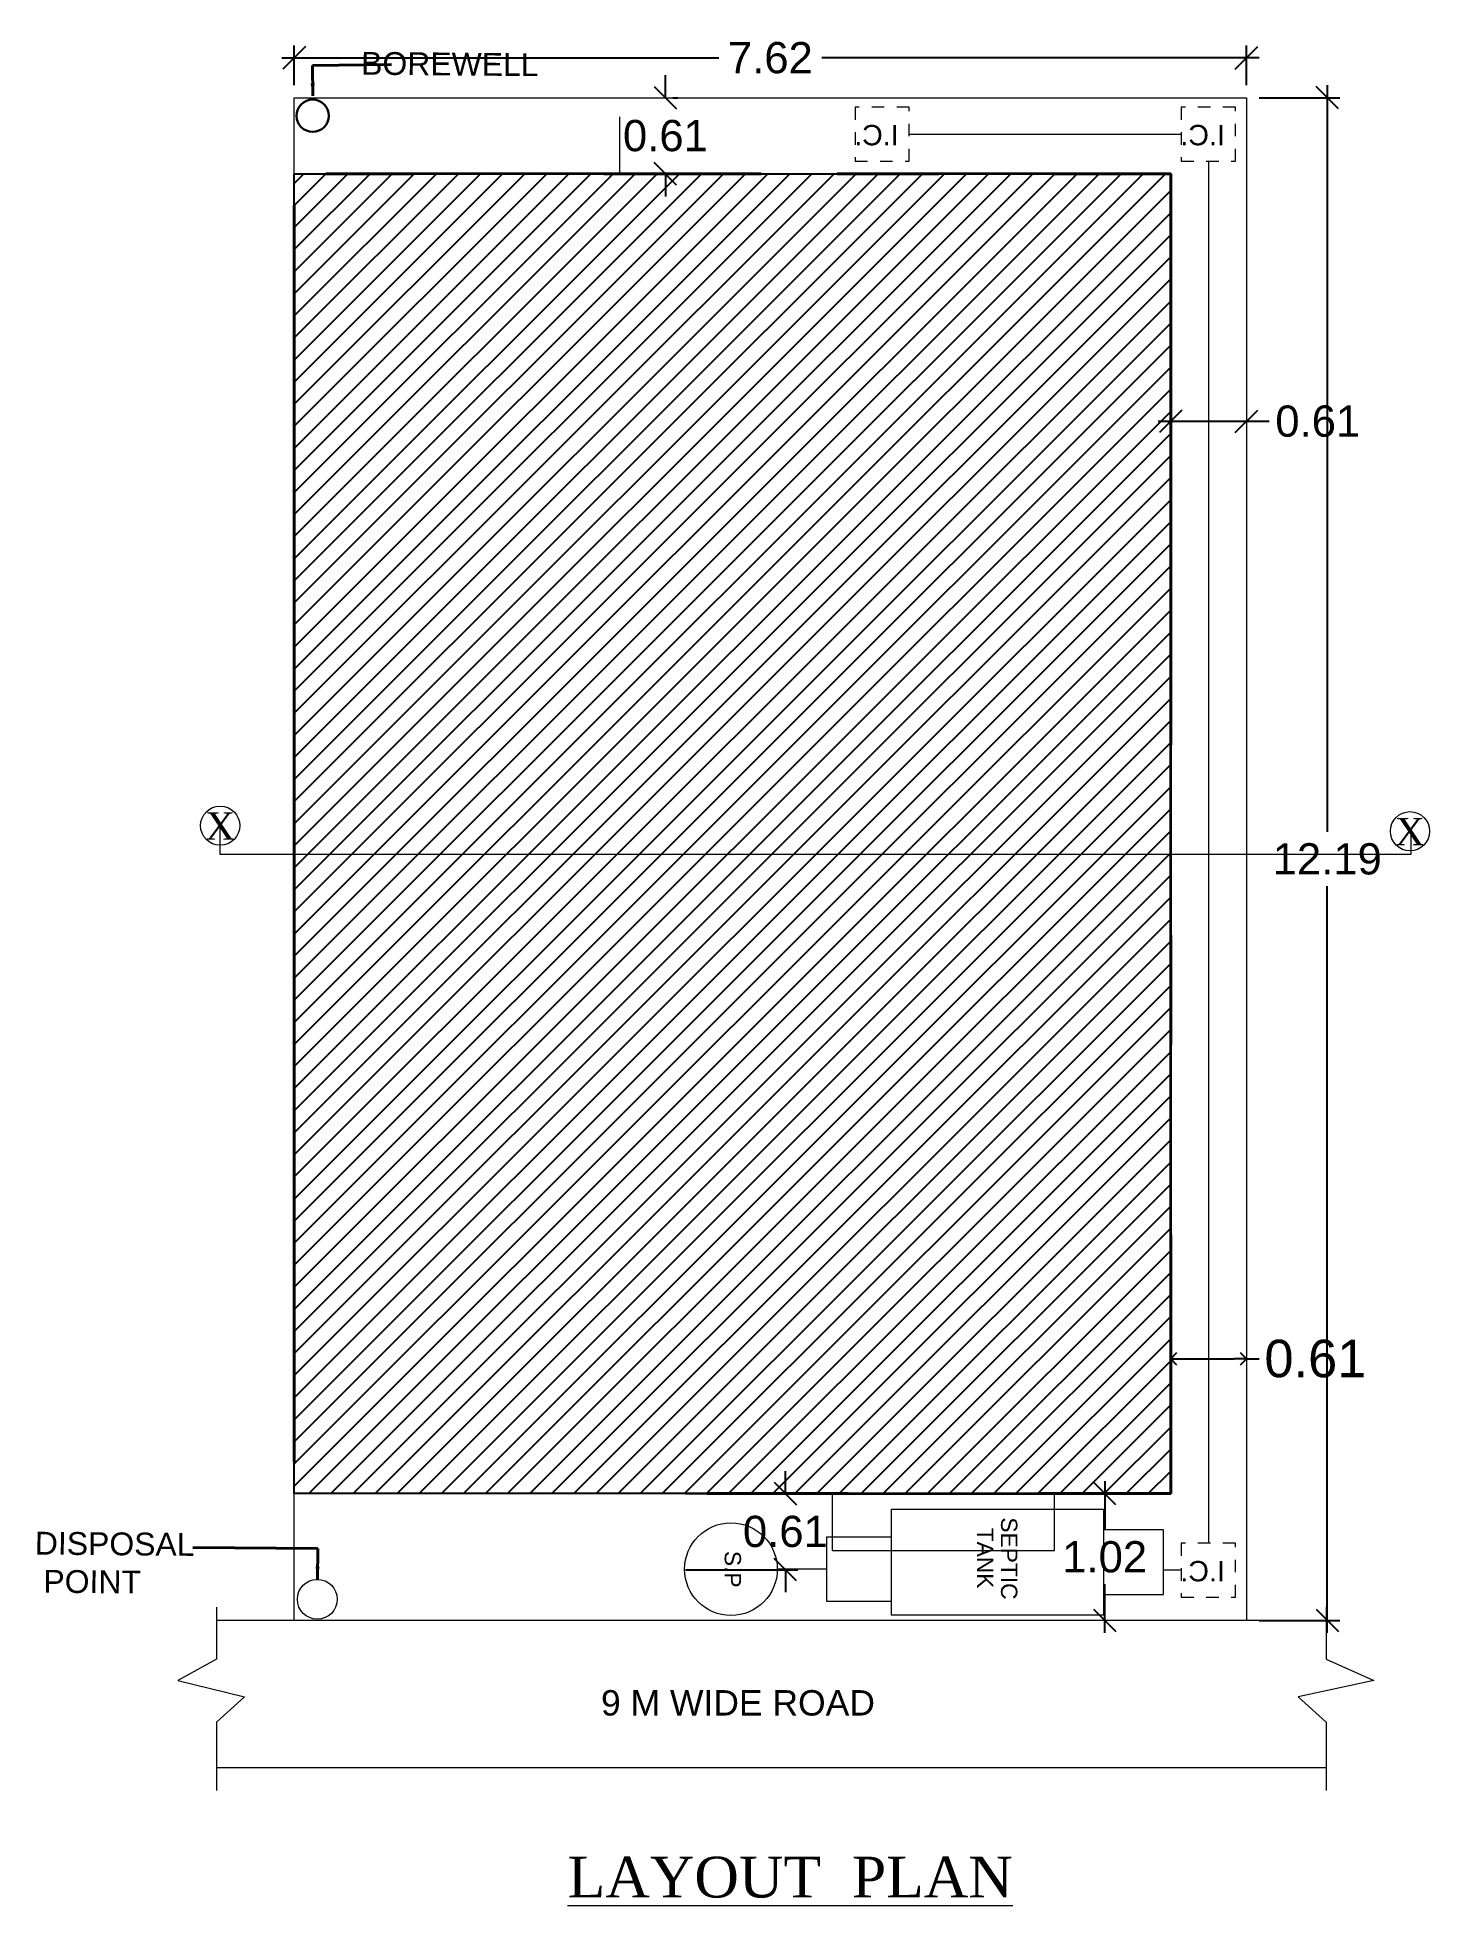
# Model space of a CAD drawing. Header units: metres. Extents: x -9744 to -9320, y 28583 to 28826.
# Drawn here: x -9636.48 to -9625.34, y 28809.44 to 28824.39 of the extents above; entities that cross this region are included whole.
import ezdxf

# ---------------------------------------------------------------- set-up
doc = ezdxf.new("R2010")
doc.units = ezdxf.units.M
doc.header["$PDMODE"] = 34
doc.header["$PDSIZE"] = -15
for name, pattern in [('CENTER2', [1.125, 0.75, -0.125, 0.125, -0.125]), ('CONTINULUS', [0]), ('DASHED', [0]), ('DASHED2', [0.375, 0.25, -0.125]), ('HIDDEN', [0.375, 0.25, -0.125])]:
    doc.linetypes.add(name, pattern=pattern)
for name, color, linetype, lineweight in [('BUA TOTAL', 3, 'Continuous', 30), ('Chajja', 23, 'DASHED', 9), ('col', 1, 'Continuous', 20), ('dim', 7, 'Continuous', 0), ('dw text', 94, 'Continuous', 9), ('IC', 31, 'Continuous', 0), ('PLAN', 7, 'Continuous', 40), ('rm text', 7, 'Continuous', 18), ('SEC LINE', 3, 'Continuous', 20), ('Site', 1, 'CENTER2', 35), ('TEXT', 7, 'Continuous', 20), ('win', 5, 'Continuous', 13)]:
    doc.layers.add(name, color=color, linetype=linetype, lineweight=lineweight)
doc.styles.add('Arial', font='arial.ttf', dxfattribs={"height": 0.2})
doc.styles.add('PreDCRFont', font='arial.ttf', dxfattribs={"height": 0.25})
doc.styles.get("Standard").update_dxf_attribs({"font": 'arial.ttf', "height": 0.25})
doc.styles.add('style2', font='arial.ttf', dxfattribs={"height": 0.3})
doc.styles.add('style3', font='arial.ttf', dxfattribs={"height": 12})
doc.dimstyles.new('INT DIM', dxfattribs={"dimtxt": 0.3, "dimasz": 0.1, "dimexe": 0.18, "dimexo": 0.0625, "dimgap": 0.09, "dimtad": 0, "dimzin": 0, "dimdsep": 46, "dimtxsty": 'style2', "dimblk": 'OPEN90', "dimcen": 0.09, "dimse1": 1, "dimse2": 1, "dimclrd": 250, "dimclrt": 256, "dimadec": 0, "dimazin": 0, "dimtfac": 1, "dimtofl": 0, "dimtmove": 0, "dimatfit": 3, "dimfxl": 0.18, "dimtolj": 1, "dimtzin": 0, "dimlwd": -1, "dimarcsym": 0})
doc.dimstyles.new('OUTER DIM', dxfattribs={"dimtxt": 0.3, "dimasz": 0.18, "dimexe": 0.1, "dimexo": 0.1, "dimgap": 0.09, "dimtad": 0, "dimtih": 1, "dimtoh": 1, "dimzin": 0, "dimdsep": 46, "dimtxsty": 'Standard', "dimblk": 'OBLIQUE', "dimcen": 0, "dimdle": 0.1, "dimclrd": 147, "dimclre": 147, "dimclrt": 7, "dimadec": 0, "dimazin": 0, "dimtfac": 1, "dimtofl": 0, "dimtmove": 0, "dimatfit": 3, "dimfxl": 0.125, "dimtolj": 1, "dimtzin": 0, "dimarcsym": 0})

msp = doc.modelspace()

# ---------------------------------------------------------------- texts
at = {"layer": 'dw text', "linetype": 'CONTINULUS', "ltscale": 0.05, "insert": (-9632.24013, 28809.82724), "char_height": 0.4082788, "width": 16.3543008, "attachment_point": 1, "style": 'Arial'}
msp.add_mtext('{\\fTimes New Roman|b0|i0|c0|p18;\\H0.8x;\\LLAYOUT  PLAN}', dxfattribs=at)
at = {"layer": 'rm text', "color": 7, "char_height": 0.1828796, "attachment_point": 1, "rotation": 359.523673}
for s, width, heights, insert in [('{\\fArial TUR|b0|i0|c0|p34;BOREWELL}', 1.3804035, [0.285], (-9633.8919, 28824.27803)), ('{\\fArial TUR|b0|i0|c162|p34;DISPOSAL\\P}{\\fArial TUR|b0|i0|c162|p34; POINT }', 1.6037979, [0.68197], (-9636.50269, 28812.42907))]:
    msp.add_mtext_dynamic_manual_height_columns(s, width=width, gutter_width=654.99074, heights=heights, dxfattribs=dict(at, insert=insert))
at = {"layer": 'rm text', "char_height": 0.2205764, "attachment_point": 5, "style": 'Arial'}
for insert in [(-9635.02079, 28818.07929), (-9625.50058, 28818.03424)]:
    msp.add_mtext('{\\fTimes New Roman|b0|i0|c0|p18;\\C1;X}', dxfattribs=dict(at, insert=insert))
at = {"layer": 'TEXT', "insert": (-9629.78143, 28811.16065), "char_height": 0.2032, "width": 8.0685174, "attachment_point": 3}
msp.add_mtext('9 M WIDE ROAD', dxfattribs=at)

# ---------------------------------------------------------------- blocks, each defined once
blk = doc.blocks.new('_Oblique')
at = {"color": 0, "linetype": 'ByBlock', "lineweight": -2}
blk.add_line((-0.5, -0.5), (0.5, 0.5), dxfattribs=at)
blk = doc.blocks.new('*D45')
at = {"layer": 'Defpoints', "color": 0, "transparency": 16777216}
for p in [(-9627.943, 28812.735), (-9627.943, 28811.719), (-9627.943, 28811.719)]:
    blk.add_point(p, dxfattribs=at)
at = {"layer": 'dim', "color": 147, "lineweight": -2, "transparency": 16777216}
for p, q in [((-9627.943, 28812.835), (-9627.943, 28812.445)), ((-9627.943, 28811.619), (-9627.943, 28812.009))]:
    blk.add_line(p, q, dxfattribs=at)
at = {"layer": 'dim', "color": 147, "lineweight": -2, "transparency": 16777216, "xscale": 0.18, "yscale": 0.18, "zscale": 0.18}
for p, rotation in [((-9627.943, 28812.735), 90), ((-9627.943, 28811.719), 270)]:
    blk.add_blockref('_Oblique', p, dxfattribs=dict(at, rotation=rotation))
at = {"layer": 'dim', "color": 7, "transparency": 16777216, "insert": (-9627.943, 28812.227), "char_height": 0.25, "attachment_point": 5}
blk.add_mtext('\\A1;1.02', dxfattribs=at)
blk = doc.blocks.new('_Open90')
at = {"layer": 'PLAN', "color": 0, "lineweight": -2}
for p, q in [((0, 0), (-1, 0)), ((-0.5, 0.5), (0, 0)), ((0, 0), (-0.5, -0.5))]:
    blk.add_line(p, q, dxfattribs=at)
blk = doc.blocks.new('*D46')
at = {"color": 250, "transparency": 16777216}
for p, q in [((-9627.315, 28813.814), (-9626.908, 28813.814)), ((-9626.808, 28813.814), (-9626.708, 28813.814))]:
    blk.add_line(p, q, dxfattribs=at)
at = {"layer": 'Defpoints', "color": 0, "linetype": 'Continuous', "transparency": 16777216}
for p in [(-9627.415, 28813.77), (-9626.808, 28813.814), (-9626.808, 28813.77)]:
    blk.add_point(p, dxfattribs=at)
at = {"color": 250, "linetype": 'Continuous', "transparency": 16777216, "xscale": 0.1, "yscale": 0.1, "zscale": 0.1, "rotation": 180}
blk.add_blockref('_Open90', (-9627.415, 28813.814), dxfattribs=at)
at = {"color": 250, "linetype": 'Continuous', "transparency": 16777216, "xscale": 0.1, "yscale": 0.1, "zscale": 0.1}
blk.add_blockref('_Open90', (-9626.808, 28813.814), dxfattribs=at)
at = {"linetype": 'Continuous', "transparency": 16777216, "insert": (-9626.257, 28813.814), "char_height": 0.3, "attachment_point": 5, "style": 'style2', "bg_fill": 3, "box_fill_scale": 1.1, "bg_fill_color": 9, "bg_fill_true_color": 13158600, "bg_fill_transparency": 0}
blk.add_mtext('\\A1;0.61', dxfattribs=at)
blk = doc.blocks.new('*D47')
at = {"layer": 'Defpoints', "color": 0, "transparency": 16777216}
for p in [(-9631.499, 28823.911), (-9631.458, 28823.911), (-9631.499, 28823.301)]:
    blk.add_point(p, dxfattribs=at)
at = {"layer": 'dim', "color": 147, "lineweight": -2, "transparency": 16777216}
for p, q in [((-9631.458, 28823.911), (-9631.458, 28824.091)), ((-9631.399, 28823.911), (-9631.358, 28823.911)), ((-9631.458, 28823.301), (-9631.458, 28823.121)), ((-9631.399, 28823.301), (-9631.358, 28823.301))]:
    blk.add_line(p, q, dxfattribs=at)
at = {"layer": 'dim', "color": 147, "lineweight": -2, "transparency": 16777216, "xscale": 0.18, "yscale": 0.18, "zscale": 0.18}
for p, rotation in [((-9631.458, 28823.911), 270), ((-9631.458, 28823.301), 90)]:
    blk.add_blockref('_Oblique', p, dxfattribs=dict(at, rotation=rotation))
at = {"layer": 'dim', "color": 7, "transparency": 16777216, "insert": (-9631.458, 28823.606), "char_height": 0.25, "attachment_point": 5}
blk.add_mtext('\\A1;0.61', dxfattribs=at)
blk = doc.blocks.new('*D48')
at = {"layer": 'Defpoints', "color": 0, "transparency": 16777216}
for p in [(-9627.415, 28821.32), (-9626.808, 28821.32), (-9626.808, 28821.32)]:
    blk.add_point(p, dxfattribs=at)
at = {"layer": 'dim', "color": 147, "lineweight": -2, "transparency": 16777216}
for p, q in [((-9627.515, 28821.32), (-9626.808, 28821.32)), ((-9626.808, 28821.32), (-9626.628, 28821.32))]:
    blk.add_line(p, q, dxfattribs=at)
at = {"layer": 'dim', "color": 147, "lineweight": -2, "transparency": 16777216, "xscale": 0.18, "yscale": 0.18, "zscale": 0.18, "rotation": 180}
blk.add_blockref('_Oblique', (-9627.415, 28821.32), dxfattribs=at)
at = {"layer": 'dim', "color": 147, "lineweight": -2, "transparency": 16777216, "xscale": 0.18, "yscale": 0.18, "zscale": 0.18}
blk.add_blockref('_Oblique', (-9626.808, 28821.32), dxfattribs=at)
at = {"layer": 'dim', "color": 7, "transparency": 16777216, "insert": (-9626.238, 28821.32), "char_height": 0.25, "attachment_point": 5}
blk.add_mtext('\\A1;0.61', dxfattribs=at)
blk = doc.blocks.new('*D49')
at = {"layer": 'Defpoints', "color": 0, "transparency": 16777216}
for p in [(-9634.428, 28824.23), (-9634.428, 28823.911), (-9626.808, 28823.911)]:
    blk.add_point(p, dxfattribs=at)
at = {"layer": 'dim', "color": 147, "lineweight": -2, "transparency": 16777216}
for p, q in [((-9634.428, 28824.011), (-9634.428, 28824.33)), ((-9626.808, 28824.011), (-9626.808, 28824.33)), ((-9634.528, 28824.23), (-9631.031, 28824.23)), ((-9626.708, 28824.23), (-9630.206, 28824.23))]:
    blk.add_line(p, q, dxfattribs=at)
at = {"layer": 'dim', "color": 147, "lineweight": -2, "transparency": 16777216, "xscale": 0.18, "yscale": 0.18, "zscale": 0.18, "rotation": 180}
blk.add_blockref('_Oblique', (-9634.428, 28824.23), dxfattribs=at)
at = {"layer": 'dim', "color": 147, "lineweight": -2, "transparency": 16777216, "xscale": 0.18, "yscale": 0.18, "zscale": 0.18}
blk.add_blockref('_Oblique', (-9626.808, 28824.23), dxfattribs=at)
at = {"layer": 'dim', "color": 7, "transparency": 16777216, "insert": (-9630.618, 28824.23), "char_height": 0.25, "attachment_point": 5}
blk.add_mtext('\\A1;7.62', dxfattribs=at)
blk = doc.blocks.new('*D50')
at = {"layer": 'Defpoints', "color": 0, "transparency": 16777216}
for p in [(-9626.808, 28823.911), (-9626.808, 28811.719), (-9626.162, 28811.719)]:
    blk.add_point(p, dxfattribs=at)
at = {"layer": 'dim', "color": 147, "lineweight": -2, "transparency": 16777216}
for p, q in [((-9626.162, 28824.011), (-9626.162, 28818.033)), ((-9626.708, 28823.911), (-9626.062, 28823.911)), ((-9626.162, 28811.619), (-9626.162, 28817.597)), ((-9626.708, 28811.719), (-9626.062, 28811.719))]:
    blk.add_line(p, q, dxfattribs=at)
at = {"layer": 'dim', "color": 147, "lineweight": -2, "transparency": 16777216, "xscale": 0.18, "yscale": 0.18, "zscale": 0.18}
for p, rotation in [((-9626.162, 28823.911), 90), ((-9626.162, 28811.719), 270)]:
    blk.add_blockref('_Oblique', p, dxfattribs=dict(at, rotation=rotation))
at = {"layer": 'dim', "color": 7, "transparency": 16777216, "insert": (-9626.162, 28817.815), "char_height": 0.25, "attachment_point": 5}
blk.add_mtext('\\A1;12.19', dxfattribs=at)
blk = doc.blocks.new('*D51')
at = {"layer": 'Defpoints', "color": 0, "transparency": 16777216}
for p in [(-9631.398, 28812.735), (-9631.398, 28812.125), (-9630.498, 28812.125)]:
    blk.add_point(p, dxfattribs=at)
at = {"layer": 'dim', "color": 147, "lineweight": -2, "transparency": 16777216}
for p, q in [((-9630.498, 28812.735), (-9630.498, 28812.915)), ((-9631.298, 28812.735), (-9630.398, 28812.735)), ((-9631.298, 28812.125), (-9630.398, 28812.125)), ((-9630.498, 28812.125), (-9630.498, 28811.945))]:
    blk.add_line(p, q, dxfattribs=at)
at = {"layer": 'dim', "color": 147, "lineweight": -2, "transparency": 16777216, "xscale": 0.18, "yscale": 0.18, "zscale": 0.18}
for p, rotation in [((-9630.498, 28812.735), 270), ((-9630.498, 28812.125), 90)]:
    blk.add_blockref('_Oblique', p, dxfattribs=dict(at, rotation=rotation))
at = {"layer": 'dim', "color": 7, "transparency": 16777216, "insert": (-9630.498, 28812.43), "char_height": 0.25, "attachment_point": 5}
blk.add_mtext('\\A1;0.61', dxfattribs=at)
blk = doc.blocks.new('CFGUHY')
at = {"layer": 'IC', "linetype": 'DASHED2', "ltscale": 2}
blk.add_lwpolyline([(53916.3, -2420.9), (53956.1, -2420.9), (53956.1, -2460.6), (53916.3, -2460.6)], close=True, dxfattribs=at)
at = {"ltscale": 5, "insert": (53924.1, -2433.9), "char_height": 15, "width": 31.257, "attachment_point": 1, "style": 'PreDCRFont'}
blk.add_mtext('I.C.', dxfattribs=at)
blk = doc.blocks.new('A$C4CE71B6A')
at = {"layer": 'IC', "linetype": 'HIDDEN', "ltscale": 25}
blk.add_line((0.737, 1.847), (0.737, 1.384), dxfattribs=at)
for points in [[(0.973, 4.431), (0.973, 4.992), (0.37, 4.992), (0.37, 4.431)], [(1.038, 2.449), (1.038, 1.847), (0.435, 1.847), (0.435, 2.449)]]:
    blk.add_lwpolyline(points, dxfattribs=at)
at = {"layer": 'IC', "linetype": 'Continuous', "ltscale": 25}
blk.add_lwpolyline([(1.168, 4.431), (1.168, 2.449), (0.175, 2.449), (0.175, 4.431)], close=True, dxfattribs=at)
blk.add_circle((0.737, 0.95), 0.433, dxfattribs=at)
at = {"layer": 'IC', "style": 'style3'}
for s, p in [('SEPTIC ', (0.252, 3.474)), ('TANK', (0.349, 3.25)), ('S.P', (0.566, 0.891))]:
    blk.add_text(s, height=0.1524, dxfattribs=at).set_placement(p)

# ---------------------------------------------------------------- dimensions: what is measured, and where the dimension line sits
at = {"layer": 'dim'}
for p1, p2, distance, picture, middle in [((-9626.80813, 28823.91104), (-9634.42813, 28823.91104), -0.319, '*D49', (-9630.61813, 28824.23003)), ((-9631.39778, 28812.73504), (-9631.39778, 28812.12544), 0.89988, '*D51', (-9630.4979, 28812.43024))]:
    dim = msp.add_aligned_dim(p1=p1, p2=p2, distance=distance, dimstyle='OUTER DIM', dxfattribs=at)
    dim.commit()
    dim.dimension.update_dxf_attribs({"geometry": picture, "text_midpoint": middle})
for base, p1, p2, angle, picture, middle in [((-9631.45807, 28823.91104), (-9631.49909, 28823.30144), (-9631.49909, 28823.91104), 90, '*D47', (-9631.45807, 28823.60624)), ((-9626.80813, 28821.3199), (-9627.41484, 28821.3199), (-9626.80813, 28821.3199), 180, '*D48', (-9626.23757, 28821.3199)), ((-9627.94261, 28811.71904), (-9627.94261, 28812.73504), (-9627.94261, 28811.71904), 90, '*D45', (-9627.94261, 28812.22704))]:
    dim = msp.add_linear_dim(base=base, p1=p1, p2=p2, angle=angle, dimstyle='OUTER DIM', dxfattribs=at)
    dim.commit()
    dim.dimension.update_dxf_attribs({"geometry": picture, "text_midpoint": middle})

# ---------------------------------------------------------------- linework, layer by layer
at = {"layer": 'BUA TOTAL', "linetype": 'CONTINULUS', "ltscale": 0.05}
msp.add_circle((-9634.28049, 28823.76636), 0.12903, dxfattribs=at)
at = {"layer": 'Chajja', "ltscale": 0.9}
for p, q in [((-9631.82463, 28823.75864), (-9631.82463, 28823.30144)), ((-9630.12139, 28812.27784), (-9630.12139, 28812.73504)), ((-9628.34339, 28812.27784), (-9628.34339, 28812.73504)), ((-9630.12139, 28812.27784), (-9628.34339, 28812.27784))]:
    msp.add_line(p, q, dxfattribs=at)
at = {"layer": 'col'}
msp.add_lwpolyline([(-9634.42813, 28823.91104), (-9626.80813, 28823.91104), (-9626.80813, 28811.71904), (-9634.42813, 28811.71904)], close=True, dxfattribs=at)
at = {"layer": 'IC'}
for points in [[(-9629.50732, 28823.61864), (-9627.32978, 28823.61864)], [(-9627.32978, 28812.12046), (-9627.47334, 28812.12046)]]:
    msp.add_lwpolyline(points, dxfattribs=at)
at = {"layer": 'IC', "linetype": 'Continuous', "ltscale": 0.05}
msp.add_circle((-9634.24374, 28811.88843), 0.15947, dxfattribs=at)
at = {"layer": 'PLAN', "ltscale": 10}
for p, q in [((-9633.47563, 28823.30144), (-9634.17413, 28823.30144)), ((-9630.69289, 28823.30144), (-9631.95163, 28823.30144)), ((-9629.26904, 28823.30144), (-9630.08329, 28823.30144)), ((-9627.41484, 28823.30144), (-9628.35464, 28823.30144)), ((-9627.41484, 28818.72944), (-9627.41484, 28823.30144)), ((-9634.42813, 28823.04744), (-9634.42813, 28812.98904)), ((-9627.41484, 28816.32914), (-9627.41484, 28817.20544)), ((-9627.41484, 28812.73504), (-9627.41484, 28814.80514)), ((-9631.12613, 28812.73504), (-9629.99439, 28812.73504)), ((-9628.47039, 28812.73504), (-9627.41484, 28812.73504))]:
    msp.add_line(p, q, dxfattribs=at)
at = {"layer": 'SEC LINE', "ltscale": 0.5}
msp.add_lwpolyline([(-9625.49368, 28818.03754), (-9625.49368, 28817.85114), (-9635.02025, 28817.85114), (-9635.02025, 28818.08259)], dxfattribs=at)
for centre in [(-9635.02025, 28818.08259), (-9625.50004, 28818.03754)]:
    msp.add_circle(centre, 0.15704, dxfattribs=at)
at = {"layer": 'Site', "color": 5, "ltscale": 10}
for p, q in [((-9631.95163, 28823.30144), (-9633.47563, 28823.30144)), ((-9628.35464, 28823.30144), (-9629.26904, 28823.30144)), ((-9627.41484, 28817.20544), (-9627.41484, 28818.72944)), ((-9627.41484, 28814.80514), (-9627.41484, 28816.32914)), ((-9629.99439, 28812.73504), (-9628.47039, 28812.73504))]:
    msp.add_line(p, q, dxfattribs=at)
at = {"layer": 'win'}
for p, q in [((-9630.08329, 28823.30144), (-9630.69289, 28823.30144)), ((-9631.12613, 28812.73504), (-9634.17413, 28812.73504)), ((-9634.17413, 28812.73504), (-9634.17413, 28812.73504)), ((-9631.12613, 28812.73504), (-9631.12613, 28812.73504))]:
    msp.add_line(p, q, dxfattribs=at)
at = {"layer": 'win', "ltscale": 0.5}
for p, q in [((-9635.05092, 28811.82545), (-9635.05092, 28811.40958)), ((-9626.1716, 28811.82545), (-9626.1716, 28811.40958)), ((-9634.42813, 28811.71904), (-9635.05092, 28811.71904)), ((-9626.1716, 28811.71904), (-9626.80655, 28811.71904)), ((-9635.05092, 28811.40958), (-9635.3595, 28811.23863)), ((-9626.1716, 28811.40958), (-9625.78885, 28811.23863)), ((-9635.3595, 28811.23863), (-9634.82692, 28811.10654)), ((-9625.78885, 28811.23863), (-9626.39561, 28811.10654)), ((-9634.82692, 28811.10654), (-9635.05092, 28810.90451)), ((-9626.39561, 28811.10654), (-9626.1716, 28810.90451)), ((-9635.05092, 28810.90451), (-9635.05092, 28810.35656)), ((-9626.1716, 28810.90451), (-9626.1716, 28810.35656)), ((-9626.1716, 28810.53931), (-9635.05092, 28810.53931))]:
    msp.add_line(p, q, dxfattribs=at)

# ---------------------------------------------------------------- block references
at = {"layer": 'IC', "xscale": -0.0108819640077263, "yscale": 0.0108819640077263, "zscale": 0.0108819640077263}
for p in [(-9042.79161, 28850.17869), (-9040.18153, 28850.17869), (-9040.18153, 28838.68051)]:
    msp.add_blockref('CFGUHY', p, dxfattribs=at)
at = {"layer": 'IC', "xscale": 0.8561016763228803, "yscale": 0.8561016763228803, "zscale": 0.8561016763228803, "rotation": 270}
msp.add_blockref('A$C4CE71B6A', (-9631.7466, 28812.76001), dxfattribs=at)

msp.set_redraw_order([(e.dxf.handle, doc.entitydb.next_handle()) for e in msp.query("TEXT MTEXT ATTDEF DIMENSION ARC_DIMENSION")])  # texts and dimensions are drawn at this point

# ---------------------------------------------------------------- leaders
at = {"layer": 'PLAN', "ltscale": 0.05}
for points in [[(-9634.27977, 28823.92543), (-9634.28199, 28824.16984), (-9633.64956, 28824.17557)], [(-9634.24228, 28812.04998), (-9634.24007, 28812.29438), (-9635.23969, 28812.30345)]]:
    msp.add_leader(points, dimstyle='INT DIM', override={"dimfxl": 0.125, "dimtfill": 1, "dimtfillclr": 7, "dimarcsym": 1}, dxfattribs=at)

# ---------------------------------------------------------------- next in the draw order: dimensions: what is measured, and where the dimension line sits
at = {"linetype": 'Continuous'}
dim = msp.add_linear_dim(base=(-9626.80813, 28813.81391), p1=(-9627.41484, 28813.77009), p2=(-9626.80813, 28813.77009), angle=180, dimstyle='INT DIM', override={"dimfxl": 0.125, "dimtfill": 1, "dimtfillclr": 7, "dimarcsym": 1}, dxfattribs=at)
dim.commit()
dim.dimension.update_dxf_attribs({"geometry": '*D46', "text_midpoint": (-9626.25746, 28813.81391)})

# ---------------------------------------------------------------- next in the draw order: hatches: boundary and pattern name
h = msp.add_hatch()
h.set_pattern_fill('ANSI31', color=8)
h.set_pattern_definition([(45, (-9655.56444, 28782.81984), (-0.08838835, 0.08838835), [])])
h.paths.add_polyline_path([(-9627.41484, 28823.30144), (-9634.42813, 28823.30144), (-9634.42813, 28812.73504), (-9627.41484, 28812.73504)])

# ---------------------------------------------------------------- next in the draw order: linework, layer by layer
msp.add_lwpolyline([(-9634.42813, 28823.30144), (-9627.41484, 28823.30144), (-9627.41484, 28812.73504), (-9634.42813, 28812.73504), (-9634.42813, 28823.30144)])
at = {"layer": 'IC'}
msp.add_lwpolyline([(-9627.11351, 28823.40238), (-9627.11351, 28812.33673)], dxfattribs=at)

# ---------------------------------------------------------------- next in the draw order: dimensions: what is measured, and where the dimension line sits
at = {"layer": 'dim'}
dim = msp.add_aligned_dim(p1=(-9626.80813, 28823.91104), p2=(-9626.80813, 28811.71904), distance=0.64656, dimstyle='OUTER DIM', dxfattribs=at)
dim.commit()
dim.dimension.update_dxf_attribs({"geometry": '*D50', "text_midpoint": (-9626.16157, 28817.81504)})

doc.saveas('drawing.dxf')
